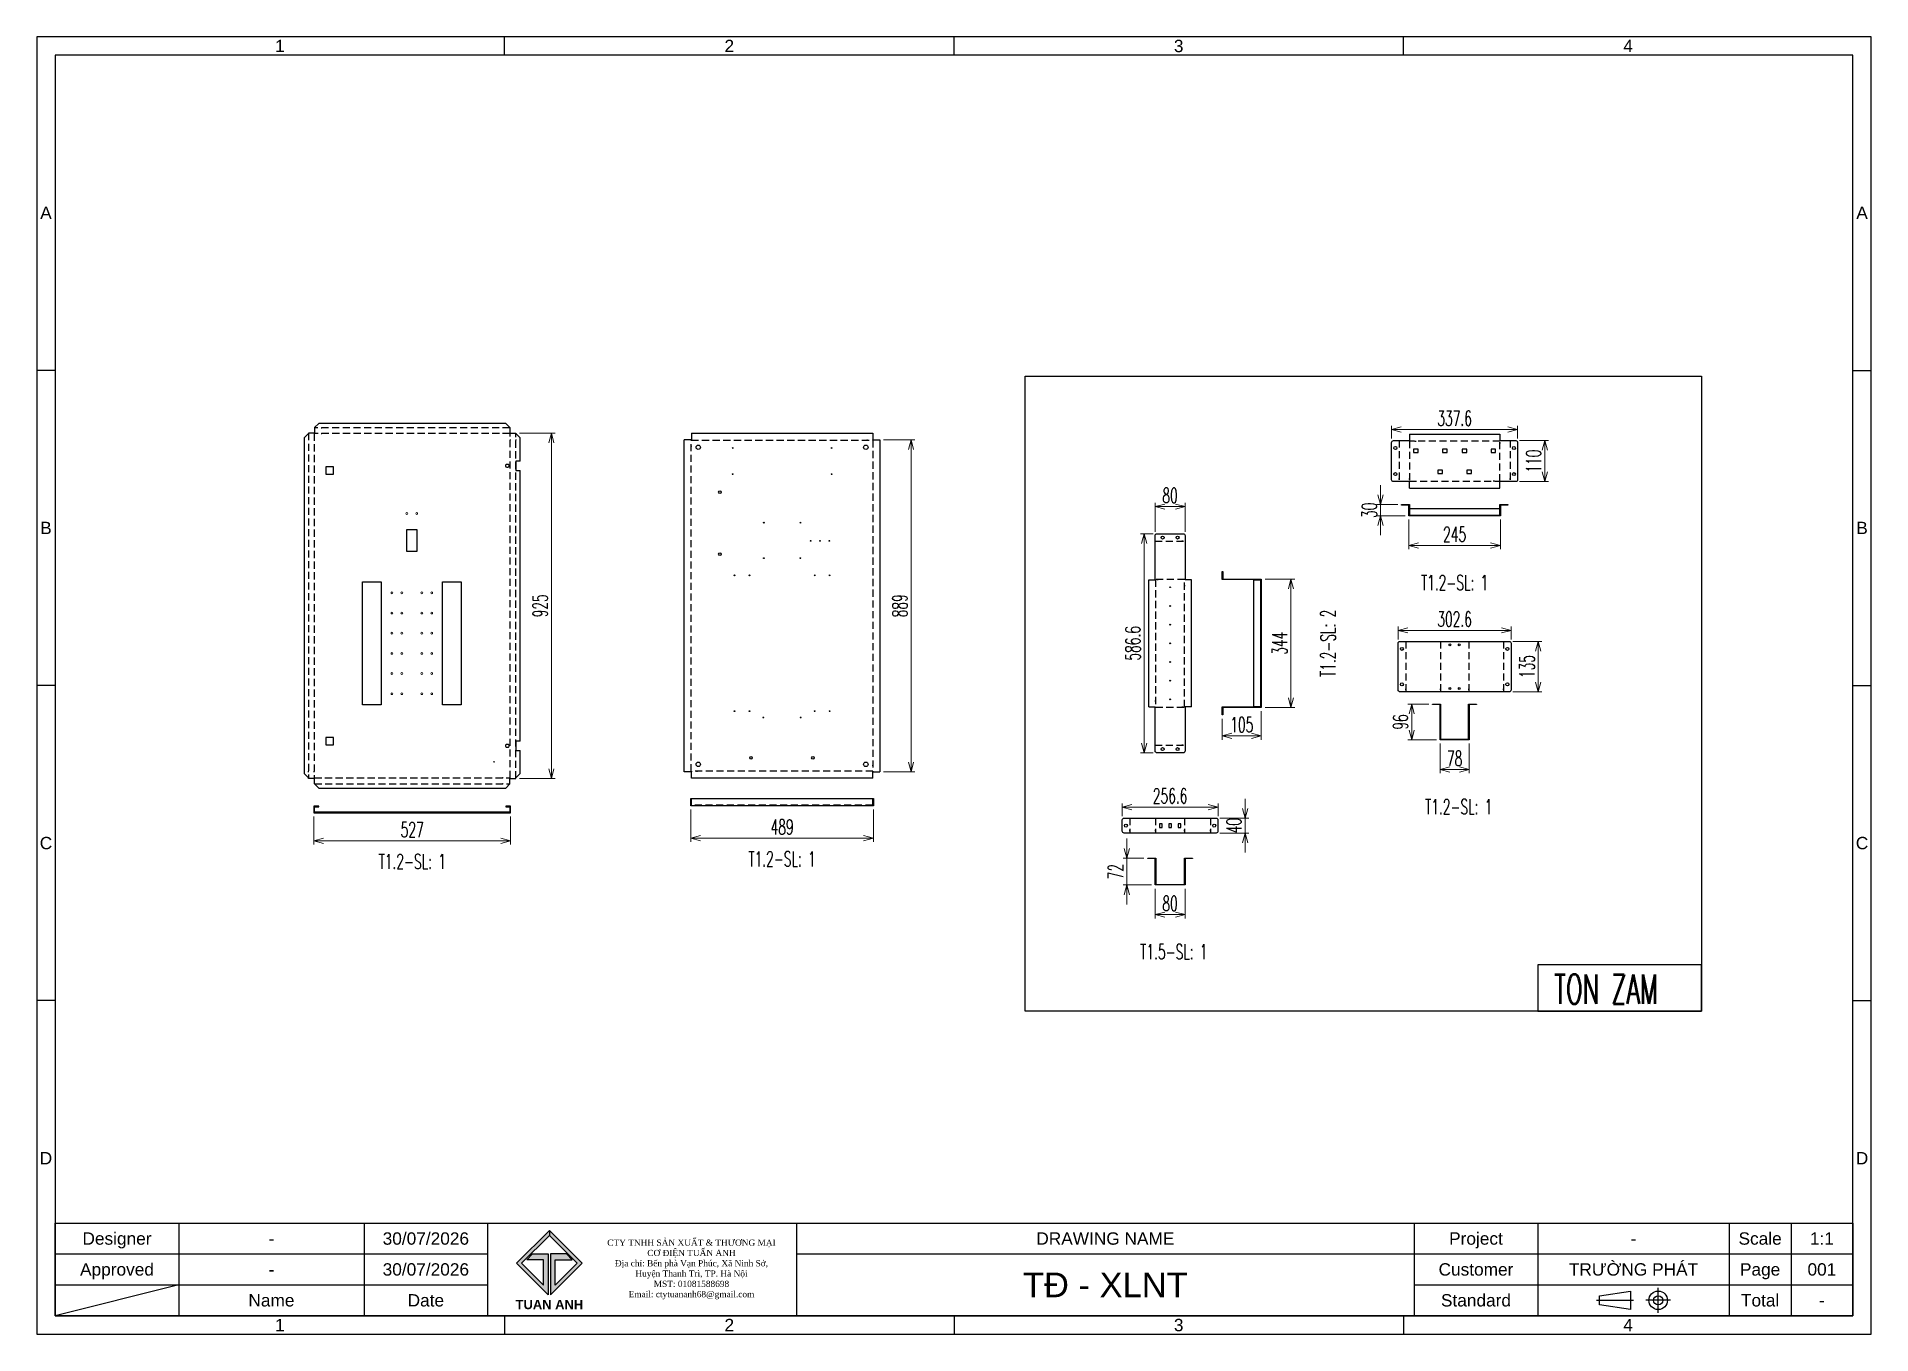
# Model space of a CAD drawing. Header units: millimetres. Extents: x 28713 to 59118, y -54378 to -19615.
# Drawn here: x 44580 to 49494, y -53839 to -50364 of the extents above; entities that cross this region are included whole.
import ezdxf
from ezdxf.enums import TextEntityAlignment as Align

# ---------------------------------------------------------------- set-up
doc = ezdxf.new("R2010")
doc.units = ezdxf.units.MM
doc.header["$LTSCALE"] = 3
doc.linetypes.add('HIDDEN', pattern=[9.525, 6.35, -3.175])
for name, color, linetype in [('@.HIDDEN', 8, 'HIDDEN'), ('@.TEXT', 7, 'Continuous'), ('@.VISIBLE', 7, 'Continuous'), ('dim', 7, 'Continuous')]:
    doc.layers.add(name, color=color, linetype=linetype)
doc.styles.add('Ann_w01', font='romans.shx', dxfattribs={"width": 0.6, "bigfont": 'chineset.shx'})
doc.styles.add('Arial', font='arial.ttf')
doc.dimstyles.new('Dim 01_SC20', dxfattribs={"dimscale": 20, "dimtxt": 2, "dimasz": 1.3, "dimexe": 0.5, "dimexo": 0.5, "dimgap": 0.5, "dimtad": 1, "dimdec": 1, "dimzin": 12, "dimdsep": 46, "dimtxsty": 'Ann_w01', "dimblk": 'OPEN30', "dimcen": 1.5, "dimclrd": 6, "dimclre": 6, "dimclrt": 3, "dimadec": 1, "dimazin": 3, "dimtm": 1e-09, "dimtfac": 1, "dimtdec": 1, "dimtix": 1, "dimtmove": 0, "dimatfit": 3, "dimldrblk": 'OPEN30', "dimfxl": 1, "dimtolj": 1, "dimlwd": 20, "dimlwe": 20, "dimarcsym": 0})

msp = doc.modelspace()

# ---------------------------------------------------------------- texts
at = {"layer": '@.VISIBLE', "color": 1, "style": 'Ann_w01', "width": 0.6}
for s, height, p in [('T1.2-SL: 1', 40, (48378.1, -51826.46)), ('T1.2-SL: 1', 40, (48389.1, -52426.43)), ('T1.2-SL: 1', 40, (45585.58, -52573.33)), ('T1.2-SL: 1', 40, (46576.38, -52566.22)), ('T1.5-SL: 1', 40, (47625.86, -52814.92)), ('TON ZAM', 78.476, (48783.52, -52914.82))]:
    msp.add_text(s, height=height, dxfattribs=at).set_placement(p, align=Align.MIDDLE_CENTER)
msp.add_text('T1.2-SL: 2', height=40, rotation=90, dxfattribs=at).set_placement((48039.05, -51988.93), align=Align.MIDDLE_CENTER)

# ---------------------------------------------------------------- blocks, each defined once
blk = doc.blocks.new('_Open30')
at = {"color": 0, "linetype": 'ByBlock', "lineweight": -2}
for p, q in [((-1, 0.27), (0, 0)), ((0, 0), (-1, -0.27)), ((0, 0), (-1, 0))]:
    blk.add_line(p, q, dxfattribs=at)
blk = doc.blocks.new('*D50')
at = {"layer": '@.VISIBLE', "color": 6, "lineweight": 20, "transparency": 16777216}
for p, q in [((45322.1, -52452.9), (45322.1, -52528)), ((45849.1, -52452.9), (45849.1, -52528)), ((45348.1, -52518), (45823.1, -52518))]:
    blk.add_line(p, q, dxfattribs=at)
at = {"layer": 'Defpoints', "color": 0, "transparency": 16777216}
for p in [(45322.1, -52442.9), (45849.1, -52442.9), (45849.1, -52518)]:
    blk.add_point(p, dxfattribs=at)
at = {"layer": '@.VISIBLE', "color": 6, "lineweight": 20, "transparency": 16777216, "xscale": 26, "yscale": 26, "zscale": 26, "rotation": 180}
blk.add_blockref('_Open30', (45322.1, -52518), dxfattribs=at)
at = {"layer": '@.VISIBLE', "color": 6, "lineweight": 20, "transparency": 16777216, "xscale": 26, "yscale": 26, "zscale": 26}
blk.add_blockref('_Open30', (45849.1, -52518), dxfattribs=at)
at = {"layer": '@.VISIBLE', "color": 3, "transparency": 16777216, "insert": (45585.6, -52488), "char_height": 40, "attachment_point": 5, "style": 'Ann_w01'}
blk.add_mtext('\\A1;527', dxfattribs=at)
blk = doc.blocks.new('*D51')
at = {"layer": 'Defpoints', "color": 0, "transparency": 16777216}
for p in [(45863.4, -51425.9), (45958.4, -51425.9), (45863.4, -52350.9)]:
    blk.add_point(p, dxfattribs=at)
at = {"layer": 'dim', "color": 6, "lineweight": 20, "transparency": 16777216}
for p, q in [((45873.4, -51425.9), (45968.4, -51425.9)), ((45958.4, -52324.9), (45958.4, -51451.9)), ((45873.4, -52350.9), (45968.4, -52350.9))]:
    blk.add_line(p, q, dxfattribs=at)
at = {"layer": 'dim', "color": 6, "lineweight": 20, "transparency": 16777216, "xscale": 26, "yscale": 26, "zscale": 26}
for p, rotation in [((45958.4, -51425.9), 90), ((45958.4, -52350.9), 270)]:
    blk.add_blockref('_Open30', p, dxfattribs=dict(at, rotation=rotation))
at = {"layer": 'dim', "color": 3, "transparency": 16777216, "insert": (45928.4, -51888.4), "char_height": 40, "attachment_point": 5, "rotation": 90, "style": 'Ann_w01'}
blk.add_mtext('\\A1;925', dxfattribs=at)
blk = doc.blocks.new('*D52')
at = {"layer": 'Defpoints', "color": 0, "transparency": 16777216}
for p in [(46331.9, -52424.3), (46820.9, -52424.3), (46820.9, -52510.9)]:
    blk.add_point(p, dxfattribs=at)
at = {"layer": 'dim', "color": 6, "lineweight": 20, "transparency": 16777216}
for p, q in [((46331.9, -52434.3), (46331.9, -52520.9)), ((46820.9, -52434.3), (46820.9, -52520.9)), ((46357.9, -52510.9), (46794.9, -52510.9))]:
    blk.add_line(p, q, dxfattribs=at)
at = {"layer": 'dim', "color": 6, "lineweight": 20, "transparency": 16777216, "xscale": 26, "yscale": 26, "zscale": 26, "rotation": 180}
blk.add_blockref('_Open30', (46331.9, -52510.9), dxfattribs=at)
at = {"layer": 'dim', "color": 6, "lineweight": 20, "transparency": 16777216, "xscale": 26, "yscale": 26, "zscale": 26}
blk.add_blockref('_Open30', (46820.9, -52510.9), dxfattribs=at)
at = {"layer": 'dim', "color": 3, "transparency": 16777216, "insert": (46576.4, -52480.9), "char_height": 40, "attachment_point": 5, "style": 'Ann_w01'}
blk.add_mtext('\\A1;489', dxfattribs=at)
blk = doc.blocks.new('*D53')
at = {"layer": 'Defpoints', "color": 0, "transparency": 16777216}
for p in [(46838.3, -51443.9), (46921.9, -51443.9), (46838.3, -52332.9)]:
    blk.add_point(p, dxfattribs=at)
at = {"layer": 'dim', "color": 6, "lineweight": 20, "transparency": 16777216}
for p, q in [((46848.3, -51443.9), (46931.9, -51443.9)), ((46921.9, -52306.9), (46921.9, -51469.9)), ((46848.3, -52332.9), (46931.9, -52332.9))]:
    blk.add_line(p, q, dxfattribs=at)
at = {"layer": 'dim', "color": 6, "lineweight": 20, "transparency": 16777216, "xscale": 26, "yscale": 26, "zscale": 26}
for p, rotation in [((46921.9, -51443.9), 90), ((46921.9, -52332.9), 270)]:
    blk.add_blockref('_Open30', p, dxfattribs=dict(at, rotation=rotation))
at = {"layer": 'dim', "color": 3, "transparency": 16777216, "insert": (46891.9, -51888.4), "char_height": 40, "attachment_point": 5, "rotation": 90, "style": 'Ann_w01'}
blk.add_mtext('\\A1;889', dxfattribs=at)
blk = doc.blocks.new('*D64')
at = {"layer": 'Defpoints', "color": 0, "transparency": 16777216}
for p in [(47860.2, -51816.9), (47939.7, -51816.9), (47860.2, -52160.9)]:
    blk.add_point(p, dxfattribs=at)
at = {"layer": 'dim', "color": 6, "lineweight": 20, "transparency": 16777216}
for p, q in [((47870.2, -51816.9), (47949.7, -51816.9)), ((47939.7, -52134.9), (47939.7, -51842.9)), ((47870.2, -52160.9), (47949.7, -52160.9))]:
    blk.add_line(p, q, dxfattribs=at)
at = {"layer": 'dim', "color": 6, "lineweight": 20, "transparency": 16777216, "xscale": 26, "yscale": 26, "zscale": 26}
for p, rotation in [((47939.7, -51816.9), 90), ((47939.7, -52160.9), 270)]:
    blk.add_blockref('_Open30', p, dxfattribs=dict(at, rotation=rotation))
at = {"layer": 'dim', "color": 3, "transparency": 16777216, "insert": (47909.7, -51988.9), "char_height": 40, "attachment_point": 5, "rotation": 90, "style": 'Ann_w01'}
blk.add_mtext('\\A1;344', dxfattribs=at)
blk = doc.blocks.new('*D65')
at = {"layer": 'Defpoints', "color": 0, "transparency": 16777216}
for p in [(47755.2, -52180.9), (47860.2, -52160.9), (47860.2, -52237)]:
    blk.add_point(p, dxfattribs=at)
at = {"layer": 'dim', "color": 6, "lineweight": 20, "transparency": 16777216}
for p, q in [((47755.2, -52190.9), (47755.2, -52247)), ((47860.2, -52170.9), (47860.2, -52247)), ((47781.2, -52237), (47834.2, -52237))]:
    blk.add_line(p, q, dxfattribs=at)
at = {"layer": 'dim', "color": 6, "lineweight": 20, "transparency": 16777216, "xscale": 26, "yscale": 26, "zscale": 26, "rotation": 180}
blk.add_blockref('_Open30', (47755.2, -52237), dxfattribs=at)
at = {"layer": 'dim', "color": 6, "lineweight": 20, "transparency": 16777216, "xscale": 26, "yscale": 26, "zscale": 26}
blk.add_blockref('_Open30', (47860.2, -52237), dxfattribs=at)
at = {"layer": 'dim', "color": 3, "transparency": 16777216, "insert": (47807.7, -52207), "char_height": 40, "attachment_point": 5, "style": 'Ann_w01'}
blk.add_mtext('\\A1;105', dxfattribs=at)
blk = doc.blocks.new('*D66')
at = {"layer": 'Defpoints', "color": 0, "transparency": 16777216}
for p in [(47575.9, -51623), (47575.9, -51700.6), (47655.9, -51700.6)]:
    blk.add_point(p, dxfattribs=at)
at = {"layer": 'dim', "color": 6, "lineweight": 20, "transparency": 16777216}
for p, q in [((47575.9, -51690.6), (47575.9, -51613)), ((47629.9, -51623), (47601.9, -51623)), ((47655.9, -51690.6), (47655.9, -51613))]:
    blk.add_line(p, q, dxfattribs=at)
at = {"layer": 'dim', "color": 6, "lineweight": 20, "transparency": 16777216, "xscale": 26, "yscale": 26, "zscale": 26, "rotation": 180}
blk.add_blockref('_Open30', (47575.9, -51623), dxfattribs=at)
at = {"layer": 'dim', "color": 6, "lineweight": 20, "transparency": 16777216, "xscale": 26, "yscale": 26, "zscale": 26}
blk.add_blockref('_Open30', (47655.9, -51623), dxfattribs=at)
at = {"layer": 'dim', "color": 3, "transparency": 16777216, "insert": (47615.9, -51593), "char_height": 40, "attachment_point": 5, "style": 'Ann_w01'}
blk.add_mtext('\\A1;80', dxfattribs=at)
blk = doc.blocks.new('*D67')
at = {"layer": 'Defpoints', "color": 0, "transparency": 16777216}
for p in [(47580.9, -51695.6), (47546.2, -52282.2), (47580.9, -52282.2)]:
    blk.add_point(p, dxfattribs=at)
at = {"layer": 'dim', "color": 6, "lineweight": 20, "transparency": 16777216}
for p, q in [((47570.9, -51695.6), (47536.2, -51695.6)), ((47546.2, -51721.6), (47546.2, -52256.2)), ((47570.9, -52282.2), (47536.2, -52282.2))]:
    blk.add_line(p, q, dxfattribs=at)
at = {"layer": 'dim', "color": 6, "lineweight": 20, "transparency": 16777216, "xscale": 26, "yscale": 26, "zscale": 26}
for p, rotation in [((47546.2, -51695.6), 90), ((47546.2, -52282.2), 270)]:
    blk.add_blockref('_Open30', p, dxfattribs=dict(at, rotation=rotation))
at = {"layer": 'dim', "color": 3, "transparency": 16777216, "insert": (47516.2, -51988.9), "char_height": 40, "attachment_point": 5, "rotation": 90, "style": 'Ann_w01'}
blk.add_mtext('\\A1;586.6', dxfattribs=at)
blk = doc.blocks.new('*D68')
at = {"layer": 'Defpoints', "color": 0, "transparency": 16777216}
for p in [(48255.6, -51647.6), (48500.6, -51647.6), (48500.6, -51727.1)]:
    blk.add_point(p, dxfattribs=at)
at = {"layer": 'dim', "color": 6, "lineweight": 20, "transparency": 16777216}
for p, q in [((48255.6, -51657.6), (48255.6, -51737.1)), ((48500.6, -51657.6), (48500.6, -51737.1)), ((48281.6, -51727.1), (48474.6, -51727.1))]:
    blk.add_line(p, q, dxfattribs=at)
at = {"layer": 'dim', "color": 6, "lineweight": 20, "transparency": 16777216, "xscale": 26, "yscale": 26, "zscale": 26, "rotation": 180}
blk.add_blockref('_Open30', (48255.6, -51727.1), dxfattribs=at)
at = {"layer": 'dim', "color": 6, "lineweight": 20, "transparency": 16777216, "xscale": 26, "yscale": 26, "zscale": 26}
blk.add_blockref('_Open30', (48500.6, -51727.1), dxfattribs=at)
at = {"layer": 'dim', "color": 3, "transparency": 16777216, "insert": (48378.1, -51697.1), "char_height": 40, "attachment_point": 5, "style": 'Ann_w01'}
blk.add_mtext('\\A1;245', dxfattribs=at)
blk = doc.blocks.new('*D69')
at = {"layer": 'Defpoints', "color": 0, "transparency": 16777216}
for p in [(48179.5, -51647.6), (48235.6, -51617.6), (48255.6, -51647.6)]:
    blk.add_point(p, dxfattribs=at)
at = {"layer": 'dim', "color": 6, "lineweight": 20, "transparency": 16777216}
for p, q in [((48179.5, -51591.6), (48179.5, -51565.6)), ((48225.6, -51617.6), (48169.5, -51617.6)), ((48245.6, -51647.6), (48169.5, -51647.6)), ((48179.5, -51617.6), (48179.5, -51647.6)), ((48179.5, -51673.6), (48179.5, -51699.6))]:
    blk.add_line(p, q, dxfattribs=at)
at = {"layer": 'dim', "color": 6, "lineweight": 20, "transparency": 16777216, "xscale": 26, "yscale": 26, "zscale": 26}
for p, rotation in [((48179.5, -51617.6), 270), ((48179.5, -51647.6), 90)]:
    blk.add_blockref('_Open30', p, dxfattribs=dict(at, rotation=rotation))
at = {"layer": 'dim', "color": 3, "transparency": 16777216, "insert": (48149.5, -51632.6), "char_height": 40, "attachment_point": 5, "rotation": 90, "style": 'Ann_w01'}
blk.add_mtext('\\A1;30', dxfattribs=at)
blk = doc.blocks.new('*D70')
at = {"layer": 'Defpoints', "color": 0, "transparency": 16777216}
for p in [(48541.9, -51445.9), (48619.5, -51445.9), (48541.9, -51555.9)]:
    blk.add_point(p, dxfattribs=at)
at = {"layer": 'dim', "color": 6, "lineweight": 20, "transparency": 16777216}
for p, q in [((48551.9, -51445.9), (48629.5, -51445.9)), ((48619.5, -51529.9), (48619.5, -51471.9)), ((48551.9, -51555.9), (48629.5, -51555.9))]:
    blk.add_line(p, q, dxfattribs=at)
at = {"layer": 'dim', "color": 6, "lineweight": 20, "transparency": 16777216, "xscale": 26, "yscale": 26, "zscale": 26}
for p, rotation in [((48619.5, -51445.9), 90), ((48619.5, -51555.9), 270)]:
    blk.add_blockref('_Open30', p, dxfattribs=dict(at, rotation=rotation))
at = {"layer": 'dim', "color": 3, "transparency": 16777216, "insert": (48589.5, -51500.9), "char_height": 40, "attachment_point": 5, "rotation": 90, "style": 'Ann_w01'}
blk.add_mtext('\\A1;110', dxfattribs=at)
blk = doc.blocks.new('*D71')
at = {"layer": 'Defpoints', "color": 0, "transparency": 16777216}
for p in [(48209.3, -51416.3), (48209.3, -51450.9), (48546.9, -51450.9)]:
    blk.add_point(p, dxfattribs=at)
at = {"layer": 'dim', "color": 6, "lineweight": 20, "transparency": 16777216}
for p, q in [((48209.3, -51440.9), (48209.3, -51406.3)), ((48546.9, -51440.9), (48546.9, -51406.3)), ((48520.9, -51416.3), (48235.3, -51416.3))]:
    blk.add_line(p, q, dxfattribs=at)
at = {"layer": 'dim', "color": 6, "lineweight": 20, "transparency": 16777216, "xscale": 26, "yscale": 26, "zscale": 26, "rotation": 180}
blk.add_blockref('_Open30', (48209.3, -51416.3), dxfattribs=at)
at = {"layer": 'dim', "color": 6, "lineweight": 20, "transparency": 16777216, "xscale": 26, "yscale": 26, "zscale": 26}
blk.add_blockref('_Open30', (48546.9, -51416.3), dxfattribs=at)
at = {"layer": 'dim', "color": 3, "transparency": 16777216, "insert": (48378.1, -51386.3), "char_height": 40, "attachment_point": 5, "style": 'Ann_w01'}
blk.add_mtext('\\A1;337.6', dxfattribs=at)
blk = doc.blocks.new('*D72')
at = {"layer": 'Defpoints', "color": 0, "transparency": 16777216}
for p in [(48339.1, -52247.6), (48417.1, -52247.6), (48417.1, -52327.1)]:
    blk.add_point(p, dxfattribs=at)
at = {"layer": 'dim', "color": 6, "lineweight": 20, "transparency": 16777216}
for p, q in [((48339.1, -52257.6), (48339.1, -52337.1)), ((48417.1, -52257.6), (48417.1, -52337.1)), ((48365.1, -52327.1), (48391.1, -52327.1))]:
    blk.add_line(p, q, dxfattribs=at)
at = {"layer": 'dim', "color": 6, "lineweight": 20, "transparency": 16777216, "xscale": 26, "yscale": 26, "zscale": 26, "rotation": 180}
blk.add_blockref('_Open30', (48339.1, -52327.1), dxfattribs=at)
at = {"layer": 'dim', "color": 6, "lineweight": 20, "transparency": 16777216, "xscale": 26, "yscale": 26, "zscale": 26}
blk.add_blockref('_Open30', (48417.1, -52327.1), dxfattribs=at)
at = {"layer": 'dim', "color": 3, "transparency": 16777216, "insert": (48378.1, -52297.1), "char_height": 40, "attachment_point": 5, "style": 'Ann_w01'}
blk.add_mtext('\\A1;78', dxfattribs=at)
blk = doc.blocks.new('*D73')
at = {"layer": 'Defpoints', "color": 0, "transparency": 16777216}
for p in [(48319.1, -52151.6), (48263, -52247.6), (48339.1, -52247.6)]:
    blk.add_point(p, dxfattribs=at)
at = {"layer": 'dim', "color": 6, "lineweight": 20, "transparency": 16777216}
for p, q in [((48309.1, -52151.6), (48253, -52151.6)), ((48263, -52177.6), (48263, -52221.6)), ((48329.1, -52247.6), (48253, -52247.6))]:
    blk.add_line(p, q, dxfattribs=at)
at = {"layer": 'dim', "color": 6, "lineweight": 20, "transparency": 16777216, "xscale": 26, "yscale": 26, "zscale": 26}
for p, rotation in [((48263, -52151.6), 90), ((48263, -52247.6), 270)]:
    blk.add_blockref('_Open30', p, dxfattribs=dict(at, rotation=rotation))
at = {"layer": 'dim', "color": 3, "transparency": 16777216, "insert": (48233, -52199.6), "char_height": 40, "attachment_point": 5, "rotation": 90, "style": 'Ann_w01'}
blk.add_mtext('\\A1;96', dxfattribs=at)
blk = doc.blocks.new('*D74')
at = {"layer": 'Defpoints', "color": 0, "transparency": 16777216}
for p in [(48524.4, -51983.9), (48602, -51983.9), (48524.4, -52118.9)]:
    blk.add_point(p, dxfattribs=at)
at = {"layer": 'dim', "color": 6, "lineweight": 20, "transparency": 16777216}
for p, q in [((48534.4, -51983.9), (48612, -51983.9)), ((48602, -52092.9), (48602, -52009.9)), ((48534.4, -52118.9), (48612, -52118.9))]:
    blk.add_line(p, q, dxfattribs=at)
at = {"layer": 'dim', "color": 6, "lineweight": 20, "transparency": 16777216, "xscale": 26, "yscale": 26, "zscale": 26}
for p, rotation in [((48602, -51983.9), 90), ((48602, -52118.9), 270)]:
    blk.add_blockref('_Open30', p, dxfattribs=dict(at, rotation=rotation))
at = {"layer": 'dim', "color": 3, "transparency": 16777216, "insert": (48572, -52051.4), "char_height": 40, "attachment_point": 5, "rotation": 90, "style": 'Ann_w01'}
blk.add_mtext('\\A1;135', dxfattribs=at)
blk = doc.blocks.new('*D75')
at = {"layer": 'Defpoints', "color": 0, "transparency": 16777216}
for p in [(48226.8, -51954.2), (48226.8, -51988.9), (48529.4, -51988.9)]:
    blk.add_point(p, dxfattribs=at)
at = {"layer": 'dim', "color": 6, "lineweight": 20, "transparency": 16777216}
for p, q in [((48226.8, -51978.9), (48226.8, -51944.2)), ((48529.4, -51978.9), (48529.4, -51944.2)), ((48503.4, -51954.2), (48252.8, -51954.2))]:
    blk.add_line(p, q, dxfattribs=at)
at = {"layer": 'dim', "color": 6, "lineweight": 20, "transparency": 16777216, "xscale": 26, "yscale": 26, "zscale": 26, "rotation": 180}
blk.add_blockref('_Open30', (48226.8, -51954.2), dxfattribs=at)
at = {"layer": 'dim', "color": 6, "lineweight": 20, "transparency": 16777216, "xscale": 26, "yscale": 26, "zscale": 26}
blk.add_blockref('_Open30', (48529.4, -51954.2), dxfattribs=at)
at = {"layer": 'dim', "color": 3, "transparency": 16777216, "insert": (48378.1, -51924.2), "char_height": 40, "attachment_point": 5, "style": 'Ann_w01'}
blk.add_mtext('\\A1;302.6', dxfattribs=at)
blk = doc.blocks.new('*D76')
at = {"layer": 'Defpoints', "color": 0, "transparency": 16777216}
for p in [(47575.9, -52636.1), (47655.9, -52636.1), (47655.9, -52715.6)]:
    blk.add_point(p, dxfattribs=at)
at = {"layer": 'dim', "color": 6, "lineweight": 20, "transparency": 16777216}
for p, q in [((47575.9, -52646.1), (47575.9, -52725.6)), ((47655.9, -52646.1), (47655.9, -52725.6)), ((47601.9, -52715.6), (47629.9, -52715.6))]:
    blk.add_line(p, q, dxfattribs=at)
at = {"layer": 'dim', "color": 6, "lineweight": 20, "transparency": 16777216, "xscale": 26, "yscale": 26, "zscale": 26, "rotation": 180}
blk.add_blockref('_Open30', (47575.9, -52715.6), dxfattribs=at)
at = {"layer": 'dim', "color": 6, "lineweight": 20, "transparency": 16777216, "xscale": 26, "yscale": 26, "zscale": 26}
blk.add_blockref('_Open30', (47655.9, -52715.6), dxfattribs=at)
at = {"layer": 'dim', "color": 3, "transparency": 16777216, "insert": (47615.9, -52685.6), "char_height": 40, "attachment_point": 5, "style": 'Ann_w01'}
blk.add_mtext('\\A1;80', dxfattribs=at)
blk = doc.blocks.new('*D77')
at = {"layer": 'Defpoints', "color": 0, "transparency": 16777216}
for p in [(47555.9, -52564.1), (47499.7, -52636.1), (47575.9, -52636.1)]:
    blk.add_point(p, dxfattribs=at)
at = {"layer": 'dim', "color": 6, "lineweight": 20, "transparency": 16777216}
for p, q in [((47499.7, -52538.1), (47499.7, -52512.1)), ((47545.9, -52564.1), (47489.7, -52564.1)), ((47499.7, -52564.1), (47499.7, -52636.1)), ((47565.9, -52636.1), (47489.7, -52636.1)), ((47499.7, -52662.1), (47499.7, -52688.1))]:
    blk.add_line(p, q, dxfattribs=at)
at = {"layer": 'dim', "color": 6, "lineweight": 20, "transparency": 16777216, "xscale": 26, "yscale": 26, "zscale": 26}
for p, rotation in [((47499.7, -52564.1), 270), ((47499.7, -52636.1), 90)]:
    blk.add_blockref('_Open30', p, dxfattribs=dict(at, rotation=rotation))
at = {"layer": 'dim', "color": 3, "transparency": 16777216, "insert": (47469.7, -52600.1), "char_height": 40, "attachment_point": 5, "rotation": 90, "style": 'Ann_w01'}
blk.add_mtext('\\A1;72', dxfattribs=at)
blk = doc.blocks.new('*D78')
at = {"layer": 'Defpoints', "color": 0, "transparency": 16777216}
for p in [(47739.2, -52457.2), (47816.8, -52457.2), (47739.2, -52497.2)]:
    blk.add_point(p, dxfattribs=at)
at = {"layer": 'dim', "color": 6, "lineweight": 20, "transparency": 16777216}
for p, q in [((47816.8, -52431.2), (47816.8, -52405.2)), ((47749.2, -52457.2), (47826.8, -52457.2)), ((47816.8, -52497.2), (47816.8, -52457.2)), ((47749.2, -52497.2), (47826.8, -52497.2)), ((47816.8, -52523.2), (47816.8, -52549.2))]:
    blk.add_line(p, q, dxfattribs=at)
at = {"layer": 'dim', "color": 6, "lineweight": 20, "transparency": 16777216, "xscale": 26, "yscale": 26, "zscale": 26}
for p, rotation in [((47816.8, -52457.2), 270), ((47816.8, -52497.2), 90)]:
    blk.add_blockref('_Open30', p, dxfattribs=dict(at, rotation=rotation))
at = {"layer": 'dim', "color": 3, "transparency": 16777216, "insert": (47786.8, -52477.2), "char_height": 40, "attachment_point": 5, "rotation": 90, "style": 'Ann_w01'}
blk.add_mtext('\\A1;40', dxfattribs=at)
blk = doc.blocks.new('*D79')
at = {"layer": 'Defpoints', "color": 0, "transparency": 16777216}
for p in [(47487.6, -52427.6), (47487.6, -52462.2), (47744.2, -52462.2)]:
    blk.add_point(p, dxfattribs=at)
at = {"layer": 'dim', "color": 6, "lineweight": 20, "transparency": 16777216}
for p, q in [((47487.6, -52452.2), (47487.6, -52417.6)), ((47718.2, -52427.6), (47513.6, -52427.6)), ((47744.2, -52452.2), (47744.2, -52417.6))]:
    blk.add_line(p, q, dxfattribs=at)
at = {"layer": 'dim', "color": 6, "lineweight": 20, "transparency": 16777216, "xscale": 26, "yscale": 26, "zscale": 26, "rotation": 180}
blk.add_blockref('_Open30', (47487.6, -52427.6), dxfattribs=at)
at = {"layer": 'dim', "color": 6, "lineweight": 20, "transparency": 16777216, "xscale": 26, "yscale": 26, "zscale": 26}
blk.add_blockref('_Open30', (47744.2, -52427.6), dxfattribs=at)
at = {"layer": 'dim', "color": 3, "transparency": 16777216, "insert": (47615.9, -52397.6), "char_height": 40, "attachment_point": 5, "style": 'Ann_w01'}
blk.add_mtext('\\A1;256.6', dxfattribs=at)
blk = doc.blocks.new('Standard ISO')
at = {"color": 6}
for p, q in [((-6, 0), (0, 0)), ((6, 0), (2, 0)), ((4, -2), (4, 2))]:
    blk.add_line(p, q, dxfattribs=at)
blk.add_lwpolyline([(-0.5, 1.5), (-0.5, -1.5), (-5.5, -0.75), (-5.5, 0.75), (-0.5, 1.5)])
for radius in [1.5, 0.75]:
    blk.add_circle((4, 0), radius)
blk = doc.blocks.new('A$C4dbb82d6')
at = {"layer": '@.VISIBLE'}
h = blk.add_hatch(color=30, dxfattribs=at)
h.dxf.hatch_style = 1
h.paths.add_polyline_path([(0.21, 4.97), (3.62, 1.56), (3.62, 5.97), (1.92, 5.97), (1.3, 5.35), (3.12, 5.35), (3.12, 2.59), (0.74, 4.97), (3.75, 7.98), (3.75, 8.51)])
h = blk.add_hatch(color=150, dxfattribs=at)
h.dxf.hatch_style = 1
h.paths.add_polyline_path([(6.76, 4.97), (4.37, 2.59), (4.37, 5.35), (6.2, 5.35), (5.58, 5.97), (3.88, 5.97), (3.88, 1.56), (7.29, 4.97), (3.75, 8.51), (3.75, 7.98)])
at = {"layer": '@.VISIBLE', "color": 30}
blk.add_lwpolyline([(3.62, 5.97), (3.62, 1.56), (0.21, 4.97), (3.75, 8.51), (3.75, 7.98), (0.74, 4.97), (3.12, 2.59), (3.12, 5.35), (1.3, 5.35), (1.92, 5.97)], close=True, dxfattribs=at)
at = {"layer": '@.VISIBLE', "color": 150}
blk.add_lwpolyline([(3.88, 5.97), (3.88, 1.56), (7.29, 4.97), (3.75, 8.51), (3.75, 7.98), (6.76, 4.97), (4.37, 2.59), (4.37, 5.35), (6.2, 5.35), (5.58, 5.97)], close=True, dxfattribs=at)
at = {"layer": '@.VISIBLE', "color": 30, "insert": (3.75, 0.51), "char_height": 1, "attachment_point": 5, "style": 'Ann_w01'}
blk.add_mtext_dynamic_manual_height_columns('{\\fArial|b1|i0|c0|p34;\\W1;TUAN ANH}', width=7.5, gutter_width=49.6, heights=[0], dxfattribs=at)
blk = doc.blocks.new('KHUNG BAN VE (Made by Tung)')
at = {"layer": '@.VISIBLE', "color": 8}
for p, q in [((75.75, 207), (75.75, 210)), ((148.5, 207), (148.5, 210)), ((221.25, 207), (221.25, 210)), ((3, 156), (0, 156)), ((294, 156), (297, 156)), ((3, 105), (0, 105)), ((294, 105), (297, 105)), ((3, 54), (0, 54)), ((294, 54), (297, 54)), ((23, 18), (23, 3)), ((53, 18), (53, 3)), ((73, 18), (73, 3)), ((123, 18), (123, 3)), ((223, 18), (223, 3)), ((243, 18), (243, 3)), ((274, 18), (274, 3)), ((284, 18), (284, 3)), ((3, 13), (73, 13)), ((123, 13), (294, 13)), ((3, 8), (73, 8)), ((23, 8), (3, 3)), ((223, 8), (294, 8)), ((75.75, 3), (75.75, 0)), ((148.5, 3), (148.5, 0)), ((221.25, 3), (221.25, 0))]:
    blk.add_line(p, q, dxfattribs=at)
for points in [[(0, 0), (297, 0), (297, 210), (0, 210)], [(3, 3), (294, 3), (294, 207), (3, 207)], [(3, 18), (294, 18), (294, 3), (3, 3)]]:
    blk.add_lwpolyline(points, close=True, dxfattribs=at)
at = {"xscale": 1.5, "yscale": 1.5, "zscale": 1.5}
blk.add_blockref('A$C4dbb82d6', (77.375, 4.041), dxfattribs=at)
blk.add_blockref('Standard ISO', (258.5, 5.5))
at = {"layer": '@.TEXT', "color": 1, "style": 'Arial'}
for s, p in [('1', (39.375, 208.5)), ('2', (112.125, 208.5)), ('3', (184.875, 208.5)), ('4', (257.625, 208.5)), ('A', (1.5, 181.5)), ('A', (295.5, 181.5)), ('B', (1.5, 130.5)), ('B', (295.5, 130.5)), ('C', (1.5, 79.5)), ('C', (295.5, 79.5)), ('D', (1.5, 28.5)), ('D', (295.5, 28.5)), ('30/07/2026', (63, 15.5)), ('30/07/2026', (63, 10.5)), ('1', (39.375, 1.5)), ('2', (112.125, 1.5)), ('3', (184.875, 1.5)), ('4', (257.625, 1.5))]:
    blk.add_text(s, height=2, dxfattribs=at).set_placement(p, align=Align.MIDDLE_CENTER)
at = {"layer": '@.TEXT', "color": 2, "style": 'Arial'}
for s, p in [('Designer', (13, 15.5)), ('DRAWING NAME', (173, 15.5)), ('Project', (233, 15.5)), ('Scale', (279, 15.5)), ('Approved', (13, 10.5)), ('Customer', (233, 10.5)), ('Page', (279, 10.5)), ('Name', (38, 5.5)), ('Date', (63, 5.5)), ('Standard', (233, 5.5)), ('Total', (279, 5.5))]:
    blk.add_text(s, height=2, dxfattribs=at).set_placement(p, align=Align.MIDDLE_CENTER)
at = {"layer": '@.TEXT', "color": 1, "style": 'Arial'}
for tag, height, p in [('DESIGNER_NAME', 2, (38, 15.5)), ('PROJECT_CODE', 2, (258.5, 15.5)), ('SCALE', 2, (289, 15.5)), ('APPROVED_NAME', 2, (38, 10.5)), ('DRAWING_NAME', 4, (173, 8)), ('CUSTOMER_NAME', 2, (258.5, 10.5)), ('PAGE', 2, (289, 10.5)), ('TOTAL', 2, (289, 5.5))]:
    blk.add_attdef(tag, text='', height=height, dxfattribs=at).set_placement(p, align=Align.MIDDLE_CENTER)
at = {"layer": '@.VISIBLE', "color": 30, "insert": (106, 10.5), "char_height": 1, "attachment_point": 5, "style": 'Ann_w01'}
blk.add_mtext_dynamic_manual_height_columns('{\\fTimes New Roman|b0|i0|c0|p18;\\W1;CTY TNHH SẢN XUẤT & THƯƠNG MẠI CƠ ĐIỆN TUẤN ANH\\PĐịa chỉ: Bến phà Vạn Phúc, Xã Ninh Sở, Huyện Thanh Trì, TP. Hà Nội\\PMST: 01081588698\\PEmail: ctytuananh68@gmail.com}', width=28.70976, gutter_width=99.197, heights=[0], dxfattribs=at)

# ---------------------------------------------------------------- dimensions: what is measured, and where the dimension line sits
at = {"layer": '@.VISIBLE'}
dim = msp.add_linear_dim(base=(45849.08, -52518.04), p1=(45322.08, -52442.91), p2=(45849.08, -52442.91), dimstyle='Dim 01_SC20', dxfattribs=at)
dim.commit()
dim.dimension.update_dxf_attribs({"geometry": '*D50', "text_midpoint": (45585.58, -52488.04)})
at = {"layer": 'dim'}
for base, p1, p2, picture, middle in [((48209.3, -51416.31), (48546.9, -51450.93), (48209.3, -51450.93), '*D71', (48378.1, -51386.31)), ((48500.6, -51727.12), (48255.6, -51647.59), (48500.6, -51647.59), '*D68', (48378.1, -51697.12)), ((48226.8, -51954.24), (48529.4, -51988.86), (48226.8, -51988.86), '*D75', (48378.1, -51924.24)), ((48417.1, -52327.09), (48339.1, -52247.56), (48417.1, -52247.56), '*D72', (48378.1, -52297.09)), ((47487.56, -52427.55), (47744.16, -52462.18), (47487.56, -52462.18), '*D79', (47615.86, -52397.55)), ((46820.88, -52510.93), (46331.88, -52424.28), (46820.88, -52424.28), '*D52', (46576.38, -52480.93)), ((47655.86, -52715.58), (47575.86, -52636.05), (47655.86, -52636.05), '*D76', (47615.86, -52685.58))]:
    dim = msp.add_linear_dim(base=base, p1=p1, p2=p2, dimstyle='Dim 01_SC20', dxfattribs=at)
    dim.commit()
    dim.dimension.update_dxf_attribs({"geometry": picture, "text_midpoint": middle})
for base, p1, p2, angle, picture, middle in [((45958.36, -51425.93), (45863.38, -52350.93), (45863.38, -51425.93), 90, '*D51', (45928.36, -51888.43)), ((46921.86, -51443.93), (46838.28, -52332.93), (46838.28, -51443.93), 90, '*D53', (46891.86, -51888.43)), ((48619.52, -51445.93), (48541.9, -51555.93), (48541.9, -51445.93), 90, '*D70', (48589.52, -51500.93)), ((47575.86, -51623.01), (47655.86, -51700.63), (47575.86, -51700.63), 180, '*D66', (47615.86, -51593.01)), ((48179.48, -51647.59), (48235.6, -51617.59), (48255.6, -51647.59), 90, '*D69', (48149.48, -51632.59)), ((47546.24, -52282.23), (47580.86, -51695.63), (47580.86, -52282.23), 90, '*D67', (47516.24, -51988.93)), ((47939.71, -51816.93), (47860.19, -52160.93), (47860.19, -51816.93), 90, '*D64', (47909.71, -51988.93)), ((48602.02, -51983.86), (48524.4, -52118.86), (48524.4, -51983.86), 90, '*D74', (48572.02, -52051.36)), ((47860.19, -52237.05), (47755.19, -52180.93), (47860.19, -52160.93), 180, '*D65', (47807.69, -52207.05)), ((48262.98, -52247.56), (48319.1, -52151.56), (48339.1, -52247.56), 90, '*D73', (48232.98, -52199.56)), ((47816.78, -52457.18), (47739.16, -52497.18), (47739.16, -52457.18), 90, '*D78', (47786.78, -52477.18)), ((47499.75, -52636.05), (47555.86, -52564.05), (47575.86, -52636.05), 90, '*D77', (47469.75, -52600.05))]:
    dim = msp.add_linear_dim(base=base, p1=p1, p2=p2, angle=angle, dimstyle='Dim 01_SC20', dxfattribs=at)
    dim.commit()
    dim.dimension.update_dxf_attribs({"geometry": picture, "text_midpoint": middle})

# ---------------------------------------------------------------- linework, layer by layer
for points in [[(47227.33, -51273.6), (49039.62, -51273.6), (49039.62, -52973.87), (47227.33, -52973.87)], [(48268.35, -51477.84), (48280.35, -51477.84), (48280.35, -51468.84), (48268.35, -51468.84)], [(48345.85, -51477.84), (48357.85, -51477.84), (48357.85, -51468.84), (48345.85, -51468.84)], [(48398.42, -51477.84), (48410.42, -51477.84), (48410.42, -51468.84), (48398.42, -51468.84)], [(48475.92, -51477.84), (48487.92, -51477.84), (48487.92, -51468.84), (48475.92, -51468.84)], [(48333.39, -51533.93), (48345.39, -51533.93), (48345.39, -51524.93), (48333.39, -51524.93)], [(48410.89, -51533.93), (48422.89, -51533.93), (48422.89, -51524.93), (48410.89, -51524.93)], [(45571.08, -51683.93), (45598.08, -51683.93), (45598.08, -51743.43), (45571.08, -51743.43)], [(45452.08, -51823.93), (45502.08, -51823.93), (45502.08, -52153.93), (45452.08, -52153.93)], [(45666.99, -51823.93), (45716.99, -51823.93), (45716.99, -52153.93), (45666.99, -52153.93)], [(47587.45, -52482.18), (47594.45, -52482.18), (47594.45, -52472.18), (47587.45, -52472.18)], [(47612.36, -52482.18), (47619.36, -52482.18), (47619.36, -52472.18), (47612.36, -52472.18)], [(47637.36, -52482.18), (47644.36, -52482.18), (47644.36, -52472.18), (47637.36, -52472.18)], [(48600.56, -52973.87), (49039.62, -52973.87), (49039.62, -52850.37), (48600.56, -52850.37)]]:
    msp.add_lwpolyline(points, close=True)
for centre, radius in [((46444.09, -51465.93), 1), ((46709.09, -51465.93), 1), ((46444.09, -51535.93), 1), ((46709.09, -51535.93), 1), ((46527.38, -51665.93), 1), ((46625.38, -51665.93), 1), ((46652.92, -51714.63), 1), ((46677.92, -51714.63), 1), ((46702.92, -51714.63), 1), ((46527.38, -51760.93), 1), ((46625.38, -51760.93), 1), ((46448.89, -51806.93), 1), ((46488.89, -51806.93), 1), ((46663.79, -51806.93), 1), ((46703.79, -51806.93), 1), ((47615.86, -51838.93), 1), ((47615.86, -51888.93), 1), ((47615.86, -51938.93), 1), ((47615.86, -51988.93), 1), ((48365.6, -51992.86), 2.5), ((48390.6, -51992.86), 2.5), ((47615.86, -52038.93), 1), ((47615.86, -52088.93), 1), ((47615.86, -52138.93), 1), ((48365.6, -52109.86), 2.5), ((48390.6, -52109.86), 2.5), ((46448.89, -52170.93), 1), ((46488.89, -52170.93), 1), ((46526.3, -52187.64), 1), ((46626.3, -52187.64), 1), ((46663.79, -52170.93), 1), ((46703.79, -52170.93), 1)]:
    msp.add_circle(centre, radius)
at = {"color": 1}
for centre in [(46410, -51584.01), (46410, -51750.01), (46493.11, -52295.43), (46659.11, -52295.43)]:
    msp.add_circle(centre, 3.5, dxfattribs=at)
at = {"linetype": 'ByBlock', "lineweight": 9}
for centre in [(45571.16, -51641.28), (45597.76, -51641.28), (45531.28, -51853.93), (45557.88, -51853.93), (45611.27, -51853.93), (45637.87, -51853.93), (45531.28, -51907.93), (45557.88, -51907.93), (45611.27, -51907.93), (45637.87, -51907.93), (45531.28, -51961.93), (45557.88, -51961.93), (45611.27, -51961.93), (45637.87, -51961.93), (45531.28, -52015.93), (45557.88, -52015.93), (45611.27, -52015.93), (45637.87, -52015.93), (45531.28, -52069.93), (45557.88, -52069.93), (45611.27, -52069.93), (45637.87, -52069.93), (45531.28, -52123.93), (45557.88, -52123.93), (45611.27, -52123.93), (45637.87, -52123.93)]:
    msp.add_circle(centre, 2.4, dxfattribs=at)
at = {"layer": '@.HIDDEN'}
for p, q in [((48229.5, -51445.93), (48229.5, -51555.93)), ((48526.7, -51445.93), (48526.7, -51555.93)), ((47575.86, -51715.83), (47655.86, -51715.83)), ((48247, -51983.86), (48247, -52118.86)), ((48340.4, -51983.86), (48340.4, -52118.86)), ((48415.8, -51983.86), (48415.8, -52118.86)), ((48509.2, -51983.86), (48509.2, -52118.86)), ((47575.86, -52262.03), (47655.86, -52262.03)), ((47507.76, -52457.18), (47507.76, -52497.18)), ((47577.16, -52457.18), (47577.16, -52497.18)), ((47654.56, -52457.18), (47654.56, -52497.18)), ((47723.96, -52457.18), (47723.96, -52497.18))]:
    msp.add_line(p, q, dxfattribs=at)
for points in [[(45307.98, -51425.93), (45307.98, -52350.93)], [(45847.18, -51411.83), (45323.98, -51411.83)], [(45863.18, -52350.93), (45863.18, -51425.93)], [(45323.98, -52365.03), (45847.18, -52365.03)]]:
    msp.add_lwpolyline(points, dxfattribs=at)
for points in [[(45323.38, -52349.63), (45847.78, -52349.63), (45847.78, -51427.23), (45323.38, -51427.23)], [(46333.18, -51445.23), (46819.58, -51445.23), (46819.58, -52331.63), (46333.18, -52331.63)], [(48499.3, -51447.23), (48256.9, -51447.23), (48256.9, -51554.63), (48499.3, -51554.63)], [(47577.16, -51818.23), (47577.16, -52159.63), (47654.56, -52159.63), (47654.56, -51818.23)]]:
    msp.add_lwpolyline(points, close=True, dxfattribs=at)
at = {"layer": '@.VISIBLE'}
for p, q in [((45307.98, -51443.23), (45307.98, -51445.23)), ((45323.38, -51443.23), (45323.38, -51445.23)), ((45323.98, -51425.93), (45323.98, -51427.23)), ((45341.51, -51411.83), (45343.51, -51411.83)), ((45341.51, -51427.23), (45343.51, -51427.23)), ((45829.65, -51411.83), (45827.65, -51411.83)), ((45829.65, -51427.23), (45827.65, -51427.23)), ((45847.18, -51425.93), (45847.18, -51427.23)), ((45847.78, -51443.23), (45847.78, -51445.23)), ((45863.18, -51443.23), (45863.18, -51445.23)), ((46333.48, -51445.23), (46333.48, -51443.93)), ((46347.55, -51445.23), (46349.55, -51445.23)), ((46805.21, -51445.23), (46803.21, -51445.23)), ((46819.28, -51445.23), (46819.28, -51443.93)), ((48257.4, -51428.53), (48498.8, -51428.53)), ((48257.4, -51428.53), (48257.4, -51445.93)), ((48498.8, -51428.53), (48498.8, -51445.93)), ((46333.18, -51459.98), (46333.18, -51461.98)), ((46819.58, -51459.98), (46819.58, -51461.98)), ((48257.4, -51573.33), (48257.4, -51555.93)), ((48257.4, -51573.33), (48498.8, -51573.33)), ((48498.8, -51573.33), (48498.8, -51555.93)), ((47558.46, -52159.13), (47558.46, -51818.73)), ((47558.46, -51818.73), (47575.86, -51818.73)), ((47673.26, -51818.73), (47655.86, -51818.73)), ((47673.26, -52159.13), (47673.26, -51818.73)), ((47558.46, -52159.13), (47575.86, -52159.13)), ((47673.26, -52159.13), (47655.86, -52159.13)), ((45307.98, -52333.64), (45307.98, -52331.64)), ((45323.38, -52333.64), (45323.38, -52331.64)), ((45804.08, -52305.93), (45806.08, -52305.93)), ((45805.08, -52306.93), (45805.08, -52304.93)), ((45847.78, -52333.64), (45847.78, -52331.64)), ((45863.18, -52333.64), (45863.18, -52331.64)), ((46333.18, -52316.89), (46333.18, -52314.89)), ((46333.48, -52331.63), (46333.48, -52332.93)), ((46347.55, -52331.63), (46349.55, -52331.63)), ((46805.21, -52331.63), (46803.21, -52331.63)), ((46819.28, -52331.63), (46819.28, -52332.93)), ((46819.58, -52316.89), (46819.58, -52314.89)), ((45323.98, -52350.93), (45323.98, -52349.63)), ((45341.51, -52349.63), (45343.51, -52349.63)), ((45341.51, -52365.03), (45343.51, -52365.03)), ((45829.65, -52349.63), (45827.65, -52349.63)), ((45829.65, -52365.03), (45827.65, -52365.03)), ((45847.18, -52350.93), (45847.18, -52349.63))]:
    msp.add_line(p, q, dxfattribs=at)
at = {"layer": '@.VISIBLE', "color": 1}
for p, q in [((48229.5, -51451.26), (48229.5, -51454.26)), ((48256.9, -51451.26), (48256.9, -51454.26)), ((48271.63, -51447.23), (48274.63, -51447.23)), ((48484.57, -51447.23), (48481.57, -51447.23)), ((48499.3, -51451.26), (48499.3, -51454.26)), ((48526.7, -51451.26), (48526.7, -51454.26)), ((48229.5, -51550.61), (48229.5, -51547.61)), ((48256.9, -51550.61), (48256.9, -51547.61)), ((48271.63, -51554.63), (48274.63, -51554.63)), ((48484.57, -51554.63), (48481.57, -51554.63)), ((48499.3, -51550.61), (48499.3, -51547.61)), ((48526.7, -51550.61), (48526.7, -51547.61)), ((47581.19, -51715.83), (47584.19, -51715.83)), ((47650.54, -51715.83), (47647.54, -51715.83)), ((47577.16, -51832.97), (47577.16, -51835.97)), ((47581.19, -51818.23), (47584.19, -51818.23)), ((47650.54, -51818.23), (47647.54, -51818.23)), ((47654.56, -51832.97), (47654.56, -51835.97)), ((48247, -51989.19), (48247, -51992.19)), ((48340.4, -51989.19), (48340.4, -51992.19)), ((48415.8, -51989.19), (48415.8, -51992.19)), ((48509.2, -51989.19), (48509.2, -51992.19)), ((47577.16, -52144.9), (47577.16, -52141.9)), ((47654.56, -52144.9), (47654.56, -52141.9)), ((48247, -52113.54), (48247, -52110.54)), ((48340.4, -52113.54), (48340.4, -52110.54)), ((48415.8, -52113.54), (48415.8, -52110.54)), ((48509.2, -52113.54), (48509.2, -52110.54)), ((47581.19, -52159.63), (47584.19, -52159.63)), ((47650.54, -52159.63), (47647.54, -52159.63)), ((47581.19, -52262.03), (47584.19, -52262.03)), ((47650.54, -52262.03), (47647.54, -52262.03)), ((47507.76, -52462.5), (47507.76, -52465.5)), ((47577.16, -52462.5), (47577.16, -52465.5)), ((47654.56, -52462.5), (47654.56, -52465.5)), ((47723.96, -52462.5), (47723.96, -52465.5)), ((47507.76, -52491.86), (47507.76, -52488.86)), ((47577.16, -52491.86), (47577.16, -52488.86)), ((47654.56, -52491.86), (47654.56, -52488.86)), ((47723.96, -52491.86), (47723.96, -52488.86))]:
    msp.add_line(p, q, dxfattribs=at)
at = {"layer": '@.VISIBLE'}
for points in [[(45335.08, -51400.13), (45323.98, -51411.23), (45323.98, -51425.93), (45307.78, -51425.93), (45307.78, -51427.43), (45296.28, -51438.93)], [(45836.08, -51400.13), (45335.08, -51400.13)], [(45836.08, -51400.13), (45847.18, -51411.23), (45847.18, -51425.93), (45863.38, -51425.93), (45863.38, -51427.43), (45874.88, -51438.93)], [(45296.28, -51438.93), (45296.28, -52337.93)], [(45874.88, -51500.93), (45874.88, -51438.93)], [(46333.48, -51426.53), (46333.48, -51443.93), (46314.48, -51443.93)], [(46314.48, -52332.93), (46314.48, -51443.93)], [(46333.48, -51426.53), (46819.28, -51426.53)], [(46819.28, -51426.53), (46819.28, -51443.93), (46838.28, -51443.93)], [(46838.28, -51443.93), (46838.28, -52332.93)], [(45874.88, -51500.93), (45863.18, -51500.93), (45863.18, -51525.93), (45874.88, -51525.93)], [(45874.88, -52250.93), (45874.88, -51525.93)], [(48257.4, -51646.09), (48257.4, -51627.59), (48498.8, -51627.59), (48498.8, -51646.09)], [(47858.69, -52159.13), (47840.19, -52159.13), (47840.19, -51818.73), (47858.69, -51818.73)], [(45874.88, -52250.93), (45863.18, -52250.93), (45863.18, -52275.93), (45874.88, -52275.93)], [(45874.88, -52337.93), (45874.88, -52275.93)], [(45335.08, -52376.73), (45323.98, -52365.63), (45323.98, -52350.93), (45307.78, -52350.93), (45307.78, -52349.43), (45296.28, -52337.93)], [(45836.08, -52376.73), (45847.18, -52365.63), (45847.18, -52350.93), (45863.38, -52350.93), (45863.38, -52349.43), (45874.88, -52337.93)], [(46333.48, -52350.33), (46333.48, -52332.93), (46314.48, -52332.93)], [(46819.28, -52350.33), (46819.28, -52332.93), (46838.28, -52332.93)], [(45335.08, -52376.73), (45836.08, -52376.73)], [(46819.28, -52350.33), (46333.48, -52350.33)]]:
    msp.add_lwpolyline(points, dxfattribs=at)
for points in [[(48257.4, -51555.93), (48214.3, -51555.93, -0.4142136), (48209.3, -51550.93), (48209.3, -51450.93, -0.4142136), (48214.3, -51445.93), (48257.4, -51445.93)], [(48498.8, -51445.93), (48541.9, -51445.93, -0.4142136), (48546.9, -51450.93), (48546.9, -51550.93, -0.4142136), (48541.9, -51555.93), (48498.8, -51555.93)], [(47575.86, -51818.73), (47575.86, -51700.63, -0.4142136), (47580.86, -51695.63), (47650.86, -51695.63, -0.4142136), (47655.86, -51700.63), (47655.86, -51818.73)], [(47655.86, -52159.13), (47655.86, -52277.23, -0.4142136), (47650.86, -52282.23), (47580.86, -52282.23, -0.4142136), (47575.86, -52277.23), (47575.86, -52159.13)]]:
    msp.add_lwpolyline(points, format="xyb", dxfattribs=at)
for points in [[(45354.58, -51535.93), (45374.58, -51535.93), (45374.58, -51515.93), (45354.58, -51515.93)], [(48520.6, -51619.09), (48500.6, -51619.09), (48500.6, -51647.59), (48255.6, -51647.59), (48255.6, -51619.09), (48235.6, -51619.09), (48235.6, -51617.59), (48257.1, -51617.59), (48257.1, -51646.09), (48499.1, -51646.09), (48499.1, -51617.59), (48520.6, -51617.59)], [(47756.69, -51796.93), (47756.69, -51816.93), (47860.19, -51816.93), (47860.19, -52160.93), (47756.69, -52160.93), (47756.69, -52180.93), (47755.19, -52180.93), (47755.19, -52159.43), (47858.69, -52159.43), (47858.69, -51818.43), (47755.19, -51818.43), (47755.19, -51796.93)], [(48437.1, -52153.06), (48417.1, -52153.06), (48417.1, -52247.56), (48339.1, -52247.56), (48339.1, -52153.06), (48319.1, -52153.06), (48319.1, -52151.56), (48340.6, -52151.56), (48340.6, -52246.06), (48415.6, -52246.06), (48415.6, -52151.56), (48437.1, -52151.56)], [(45354.58, -52260.93), (45374.58, -52260.93), (45374.58, -52240.93), (45354.58, -52240.93)], [(47675.86, -52565.55), (47655.86, -52565.55), (47655.86, -52636.05), (47575.86, -52636.05), (47575.86, -52565.55), (47555.86, -52565.55), (47555.86, -52564.05), (47577.36, -52564.05), (47577.36, -52634.55), (47654.36, -52634.55), (47654.36, -52564.05), (47675.86, -52564.05)]]:
    msp.add_lwpolyline(points, close=True, dxfattribs=at)
for points in [[(45835.28, -51513.43), (45835.28, -51513.43, 0.4142136), (45838.78, -51516.93), (45841.78, -51516.93, 0.4142136), (45845.28, -51513.43), (45845.28, -51513.43, 0.4142136), (45841.78, -51509.93), (45838.78, -51509.93, 0.4142136)], [(48529.4, -51988.86), (48529.4, -52113.86, -0.4142136), (48524.4, -52118.86), (48231.8, -52118.86, -0.4142136), (48226.8, -52113.86), (48226.8, -51988.86, -0.4142136), (48231.8, -51983.86), (48524.4, -51983.86, -0.4142136)], [(45835.28, -52263.43), (45835.28, -52263.43, 0.4142136), (45838.78, -52266.93), (45841.78, -52266.93, 0.4142136), (45845.28, -52263.43), (45845.28, -52263.43, 0.4142136), (45841.78, -52259.93), (45838.78, -52259.93, 0.4142136)], [(47744.16, -52462.18), (47744.16, -52492.18, -0.4142136), (47739.16, -52497.18), (47492.56, -52497.18, -0.4142136), (47487.56, -52492.18), (47487.56, -52462.18, -0.4142136), (47492.56, -52457.18), (47739.16, -52457.18, -0.4142136)]]:
    msp.add_lwpolyline(points, format="xyb", close=True, dxfattribs=at)
at = {"layer": '@.VISIBLE', "color": 4}
msp.add_lwpolyline([(45836.1, -52424.91), (45836.08, -52426.91), (45847.08, -52426.91), (45847.08, -52440.91), (45324.08, -52440.91), (45324.08, -52426.91), (45335.08, -52426.91), (45335.08, -52424.91), (45322.08, -52424.91), (45322.08, -52442.91), (45849.08, -52442.91), (45849.08, -52424.91), (45836.08, -52424.91)], dxfattribs=at)
at = {"layer": '@.VISIBLE', "color": 151}
msp.add_lwpolyline([(46820.88, -52404.28), (46820.88, -52424.28), (46331.88, -52424.28), (46331.88, -52404.28)], close=True, dxfattribs=at)
at = {"layer": '@.VISIBLE', "color": 151, "linetype": 'HIDDEN'}
msp.add_lwpolyline([(46818.88, -52404.28), (46818.88, -52422.28), (46333.88, -52422.28), (46333.88, -52404.28)], dxfattribs=at)
at = {"layer": '@.VISIBLE'}
for centre in [(46351.88, -51463.93), (46800.88, -51463.93), (46351.88, -52312.93), (46800.88, -52312.93)]:
    msp.add_circle(centre, 6, dxfattribs=at)
at = {"layer": '@.VISIBLE', "color": 2}
for centre in [(48219.3, -51465.93), (48536.9, -51465.93), (48219.3, -51535.93), (48536.9, -51535.93), (47595.86, -51705.63), (47635.86, -51705.63), (48236.8, -52003.86), (48519.4, -52003.86), (48236.8, -52098.86), (48519.4, -52098.86), (47595.86, -52272.23), (47635.86, -52272.23), (47497.56, -52477.18), (47497.56, -52477.18), (47734.16, -52477.18), (47734.16, -52477.18)]:
    msp.add_circle(centre, 4, dxfattribs=at)

# ---------------------------------------------------------------- block references
at = {"layer": '@.VISIBLE', "xscale": 16.54770070590336, "yscale": 16.54770070590336, "zscale": 16.54770070590336}
msp.add_blockref('KHUNG BAN VE (Made by Tung)', (44579.64, -53839.44), dxfattribs=at).add_auto_attribs({'APPROVED_NAME': '-', 'DESIGNER_NAME': '-', 'TOTAL': '-', 'PAGE': '001', 'SCALE': '1:1', 'CUSTOMER_NAME': 'TRƯỜNG PHÁT', 'PROJECT_CODE': '-', 'DRAWING_NAME': 'TĐ - XLNT'})

msp.set_redraw_order([(e.dxf.handle, doc.entitydb.next_handle()) for e in msp.query("TEXT MTEXT ATTDEF DIMENSION ARC_DIMENSION")])  # texts and dimensions are drawn at this point

doc.saveas('drawing.dxf')
